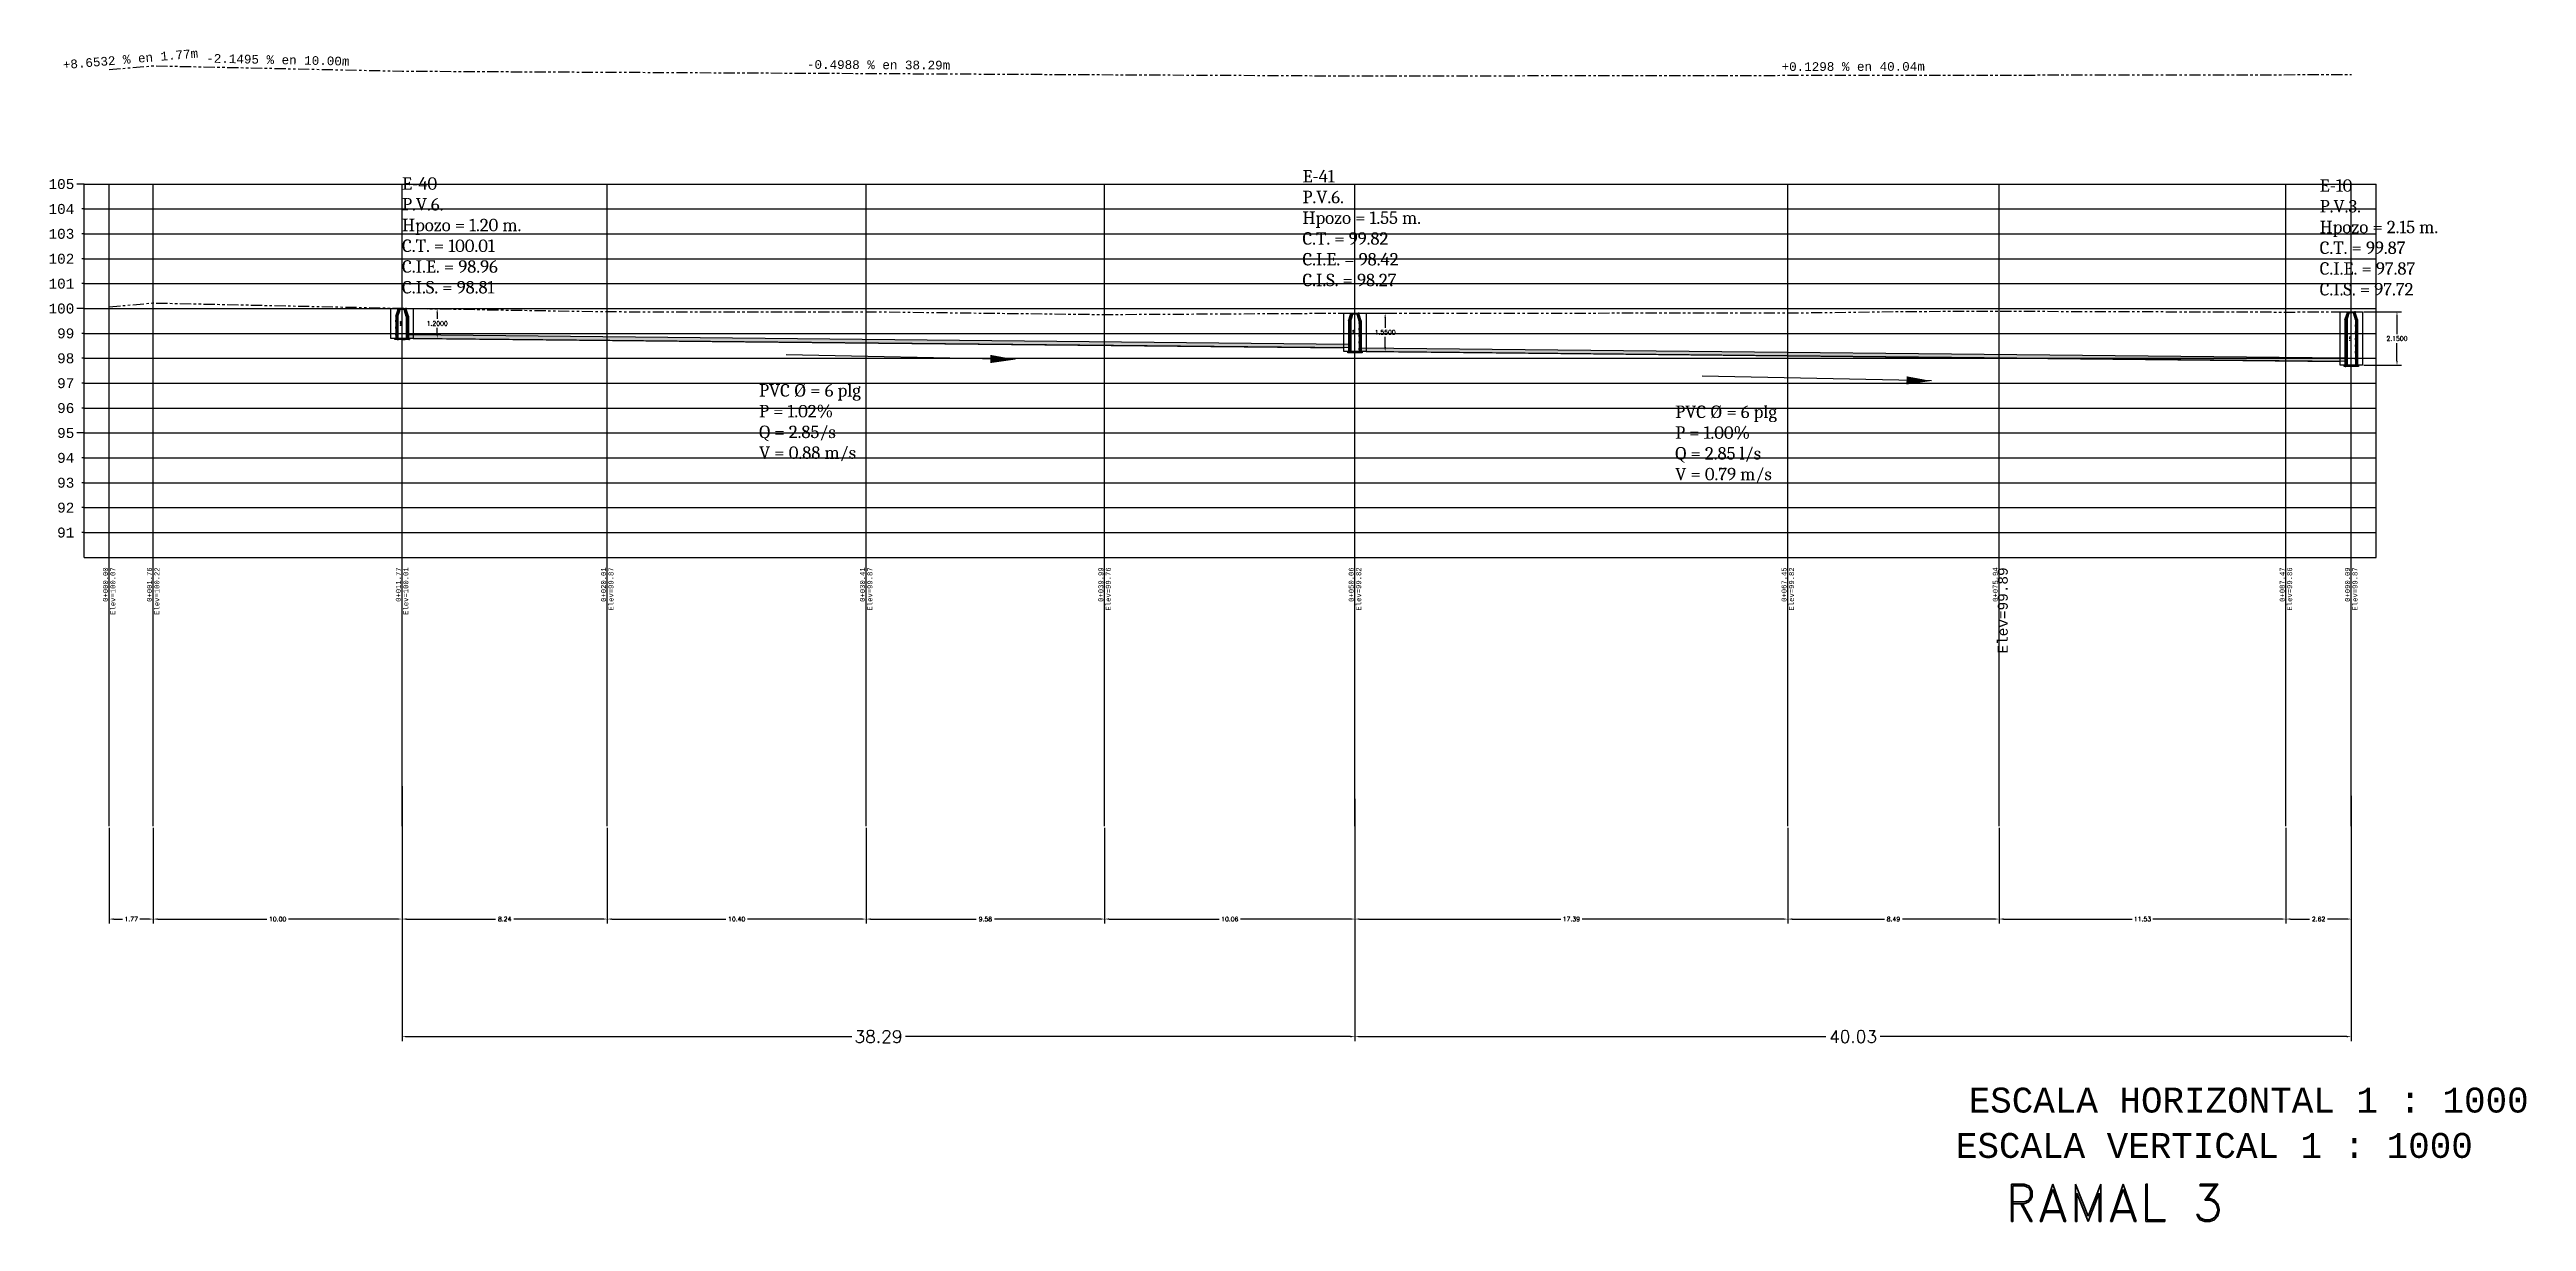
# Model space of a CAD drawing. Header units: metres. Extents: x 0 to 1752, y 632 to 1210.
# Drawn here: x 1036.8 to 1136.4, y 631.8 to 678.9 of the extents above; entities that cross this region are included whole.
import ezdxf
from ezdxf.enums import TextEntityAlignment as Align

# ---------------------------------------------------------------- set-up
doc = ezdxf.new("R2010")
doc.units = ezdxf.units.M
doc.header["$PDMODE"] = 32
doc.header["$PDSIZE"] = 0.2
doc.linetypes.add('SECCION1', pattern=[0.895, 0.45, -0.095, 0.08, -0.095, 0.08, -0.095])
for name, color, linetype in [('3-PLANTA GENERAL', 2, 'Continuous'), ('CVL_PERF', 2, 'SECCION1'), ('CVL_PERF_CUAD', 1, 'Continuous'), ('CVL_PERF_RET', 8, 'Continuous'), ('CVL_PERF_TX', 2, 'Continuous')]:
    doc.layers.add(name, color=color, linetype=linetype)
doc.styles.add('HUECA1', font='hueca1.shx')
doc.styles.add('MONOTXT4', font='monotxt4.shx')
doc.styles.get("Standard").update_dxf_attribs({"font": 'simplex.shx'})
doc.dimstyles.new('cotas', dxfattribs={"dimtxt": 0.2, "dimasz": 0.1, "dimexe": 0.1, "dimexo": 0.05, "dimgap": 0.05, "dimtad": 1, "dimlfac": 0.25, "dimzin": 1, "dimdsep": 46, "dimtxsty": 'Standard', "dimcen": 1, "dimclrd": 1, "dimclre": 1, "dimclrt": 3, "dimaunit": 1, "dimadec": 3, "dimazin": 0, "dimtfac": 1, "dimtmove": 0, "dimatfit": 3, "dimfxl": 1.25, "dimarcsym": 0})
doc.dimstyles.get("Standard").update_dxf_attribs({"dimtxt": 0.18, "dimasz": 0.18, "dimexe": 0.18, "dimexo": 0.0625, "dimgap": 0.09, "dimtad": 0, "dimtih": 1, "dimtoh": 1, "dimdec": 4, "dimzin": 0, "dimdsep": 46, "dimtxsty": 'Standard', "dimcen": 0.09, "dimadec": 0, "dimazin": 0, "dimtfac": 1, "dimtdec": 4, "dimtofl": 0, "dimtmove": 0, "dimatfit": 3, "dimfxl": 1, "dimtolj": 1, "dimtzin": 0, "dimarcsym": 0})

# ---------------------------------------------------------------- blocks, each defined once
blk = doc.blocks.new('*D131')
at = {"layer": 'CVL_PERF', "color": 0, "linetype": 'ByBlock', "lineweight": -2, "transparency": 16777216}
for p, q in [((1039.232, 647.605), (1039.232, 643.758)), ((1041, 647.605), (1041, 643.758)), ((1039.412, 643.938), (1039.769, 643.938)), ((1040.82, 643.938), (1040.463, 643.938))]:
    blk.add_line(p, q, dxfattribs=at)
at = {"layer": 'CVL_PERF', "color": 0, "linetype": 'ByBlock', "lineweight": 25, "transparency": 16777216}
for points in [[(1039.412, 643.968), (1039.412, 643.908), (1039.232, 643.938)], [(1040.82, 643.968), (1040.82, 643.908), (1041, 643.938)]]:
    blk.add_solid(points, dxfattribs=at)
at = {"layer": 'Defpoints', "color": 0, "linetype": 'ByBlock', "lineweight": 25, "transparency": 16777216}
for p in [(1039.232, 647.668), (1041, 647.668), (1041, 643.938)]:
    blk.add_point(p, dxfattribs=at)
at = {"layer": 'CVL_PERF', "color": 0, "linetype": 'ByBlock', "lineweight": 30, "transparency": 16777216, "insert": (1040.116, 643.938), "char_height": 0.18, "attachment_point": 5}
blk.add_mtext('\\A1;1.77', dxfattribs=at)
blk = doc.blocks.new('*D132')
at = {"layer": 'CVL_PERF', "color": 0, "linetype": 'ByBlock', "lineweight": -2, "transparency": 16777216}
for p, q in [((1041, 647.605), (1041, 643.758)), ((1051.002, 647.605), (1051.002, 643.758)), ((1041.18, 643.938), (1045.568, 643.938)), ((1050.822, 643.938), (1046.434, 643.938))]:
    blk.add_line(p, q, dxfattribs=at)
at = {"layer": 'CVL_PERF', "color": 0, "linetype": 'ByBlock', "lineweight": 25, "transparency": 16777216}
for points in [[(1041.18, 643.968), (1041.18, 643.908), (1041, 643.938)], [(1050.822, 643.968), (1050.822, 643.908), (1051.002, 643.938)]]:
    blk.add_solid(points, dxfattribs=at)
at = {"layer": 'Defpoints', "color": 0, "linetype": 'ByBlock', "lineweight": 25, "transparency": 16777216}
for p in [(1041, 647.668), (1051.002, 647.668), (1051.002, 643.938)]:
    blk.add_point(p, dxfattribs=at)
at = {"layer": 'CVL_PERF', "color": 0, "linetype": 'ByBlock', "lineweight": 30, "transparency": 16777216, "insert": (1046.001, 643.938), "char_height": 0.18, "attachment_point": 5}
blk.add_mtext('\\A1;10.00', dxfattribs=at)
blk = doc.blocks.new('*D133')
at = {"layer": 'CVL_PERF', "color": 0, "linetype": 'ByBlock', "lineweight": -2, "transparency": 16777216}
for p, q in [((1051.002, 647.605), (1051.002, 643.758)), ((1059.247, 647.605), (1059.247, 643.758)), ((1051.182, 643.938), (1054.756, 643.938)), ((1059.067, 643.938), (1055.493, 643.938))]:
    blk.add_line(p, q, dxfattribs=at)
at = {"layer": 'CVL_PERF', "color": 0, "linetype": 'ByBlock', "lineweight": 25, "transparency": 16777216}
for points in [[(1051.182, 643.968), (1051.182, 643.908), (1051.002, 643.938)], [(1059.067, 643.968), (1059.067, 643.908), (1059.247, 643.938)]]:
    blk.add_solid(points, dxfattribs=at)
at = {"layer": 'Defpoints', "color": 0, "linetype": 'ByBlock', "lineweight": 25, "transparency": 16777216}
for p in [(1051.002, 647.668), (1059.247, 647.668), (1059.247, 643.938)]:
    blk.add_point(p, dxfattribs=at)
at = {"layer": 'CVL_PERF', "color": 0, "linetype": 'ByBlock', "lineweight": 30, "transparency": 16777216, "insert": (1055.124, 643.938), "char_height": 0.18, "attachment_point": 5}
blk.add_mtext('\\A1;8.24', dxfattribs=at)
blk = doc.blocks.new('*D134')
at = {"layer": 'CVL_PERF', "color": 0, "linetype": 'ByBlock', "lineweight": -2, "transparency": 16777216}
for p, q in [((1059.247, 647.605), (1059.247, 643.758)), ((1069.651, 647.605), (1069.651, 643.758)), ((1059.427, 643.938), (1064.016, 643.938)), ((1069.471, 643.938), (1064.882, 643.938))]:
    blk.add_line(p, q, dxfattribs=at)
at = {"layer": 'CVL_PERF', "color": 0, "linetype": 'ByBlock', "lineweight": 25, "transparency": 16777216}
for points in [[(1059.427, 643.968), (1059.427, 643.908), (1059.247, 643.938)], [(1069.471, 643.968), (1069.471, 643.908), (1069.651, 643.938)]]:
    blk.add_solid(points, dxfattribs=at)
at = {"layer": 'Defpoints', "color": 0, "linetype": 'ByBlock', "lineweight": 25, "transparency": 16777216}
for p in [(1059.247, 647.668), (1069.651, 647.668), (1069.651, 643.938)]:
    blk.add_point(p, dxfattribs=at)
at = {"layer": 'CVL_PERF', "color": 0, "linetype": 'ByBlock', "lineweight": 30, "transparency": 16777216, "insert": (1064.449, 643.938), "char_height": 0.18, "attachment_point": 5}
blk.add_mtext('\\A1;10.40', dxfattribs=at)
blk = doc.blocks.new('*D135')
at = {"layer": 'CVL_PERF', "color": 0, "linetype": 'ByBlock', "lineweight": -2, "transparency": 16777216}
for p, q in [((1069.651, 647.605), (1069.651, 643.758)), ((1079.231, 647.605), (1079.231, 643.758)), ((1069.831, 643.938), (1074.077, 643.938)), ((1079.051, 643.938), (1074.805, 643.938))]:
    blk.add_line(p, q, dxfattribs=at)
at = {"layer": 'CVL_PERF', "color": 0, "linetype": 'ByBlock', "lineweight": 25, "transparency": 16777216}
for points in [[(1069.831, 643.968), (1069.831, 643.908), (1069.651, 643.938)], [(1079.051, 643.968), (1079.051, 643.908), (1079.231, 643.938)]]:
    blk.add_solid(points, dxfattribs=at)
at = {"layer": 'Defpoints', "color": 0, "linetype": 'ByBlock', "lineweight": 25, "transparency": 16777216}
for p in [(1069.651, 647.668), (1079.231, 647.668), (1079.231, 643.938)]:
    blk.add_point(p, dxfattribs=at)
at = {"layer": 'CVL_PERF', "color": 0, "linetype": 'ByBlock', "lineweight": 30, "transparency": 16777216, "insert": (1074.441, 643.938), "char_height": 0.18, "attachment_point": 5}
blk.add_mtext('\\A1;9.58', dxfattribs=at)
blk = doc.blocks.new('*D136')
at = {"layer": 'CVL_PERF', "color": 0, "linetype": 'ByBlock', "lineweight": -2, "transparency": 16777216}
for p, q in [((1079.231, 647.605), (1079.231, 643.758)), ((1089.293, 647.605), (1089.293, 643.758)), ((1079.411, 643.938), (1083.833, 643.938)), ((1089.113, 643.938), (1084.691, 643.938))]:
    blk.add_line(p, q, dxfattribs=at)
at = {"layer": 'CVL_PERF', "color": 0, "linetype": 'ByBlock', "lineweight": 25, "transparency": 16777216}
for points in [[(1079.411, 643.968), (1079.411, 643.908), (1079.231, 643.938)], [(1089.113, 643.968), (1089.113, 643.908), (1089.293, 643.938)]]:
    blk.add_solid(points, dxfattribs=at)
at = {"layer": 'Defpoints', "color": 0, "linetype": 'ByBlock', "lineweight": 25, "transparency": 16777216}
for p in [(1079.231, 647.668), (1089.293, 647.668), (1089.293, 643.938)]:
    blk.add_point(p, dxfattribs=at)
at = {"layer": 'CVL_PERF', "color": 0, "linetype": 'ByBlock', "lineweight": 30, "transparency": 16777216, "insert": (1084.262, 643.938), "char_height": 0.18, "attachment_point": 5}
blk.add_mtext('\\A1;10.06', dxfattribs=at)
blk = doc.blocks.new('*D137')
at = {"layer": 'CVL_PERF', "color": 0, "linetype": 'ByBlock', "lineweight": -2, "transparency": 16777216}
for p, q in [((1089.293, 647.605), (1089.293, 643.758)), ((1106.686, 647.605), (1106.686, 643.758)), ((1089.473, 643.938), (1097.561, 643.938)), ((1106.506, 643.938), (1098.418, 643.938))]:
    blk.add_line(p, q, dxfattribs=at)
at = {"layer": 'CVL_PERF', "color": 0, "linetype": 'ByBlock', "lineweight": 25, "transparency": 16777216}
for points in [[(1089.473, 643.968), (1089.473, 643.908), (1089.293, 643.938)], [(1106.506, 643.968), (1106.506, 643.908), (1106.686, 643.938)]]:
    blk.add_solid(points, dxfattribs=at)
at = {"layer": 'Defpoints', "color": 0, "linetype": 'ByBlock', "lineweight": 25, "transparency": 16777216}
for p in [(1089.293, 647.668), (1106.686, 647.668), (1106.686, 643.938)]:
    blk.add_point(p, dxfattribs=at)
at = {"layer": 'CVL_PERF', "color": 0, "linetype": 'ByBlock', "lineweight": 30, "transparency": 16777216, "insert": (1097.989, 643.938), "char_height": 0.18, "attachment_point": 5}
blk.add_mtext('\\A1;17.39', dxfattribs=at)
blk = doc.blocks.new('*D138')
at = {"layer": 'CVL_PERF', "color": 0, "linetype": 'ByBlock', "lineweight": -2, "transparency": 16777216}
for p, q in [((1106.686, 647.605), (1106.686, 643.758)), ((1115.175, 647.605), (1115.175, 643.758)), ((1106.866, 643.938), (1110.57, 643.938)), ((1114.995, 643.938), (1111.29, 643.938))]:
    blk.add_line(p, q, dxfattribs=at)
at = {"layer": 'CVL_PERF', "color": 0, "linetype": 'ByBlock', "lineweight": 25, "transparency": 16777216}
for points in [[(1106.866, 643.968), (1106.866, 643.908), (1106.686, 643.938)], [(1114.995, 643.968), (1114.995, 643.908), (1115.175, 643.938)]]:
    blk.add_solid(points, dxfattribs=at)
at = {"layer": 'Defpoints', "color": 0, "linetype": 'ByBlock', "lineweight": 25, "transparency": 16777216}
for p in [(1106.686, 647.668), (1115.175, 647.668), (1115.175, 643.938)]:
    blk.add_point(p, dxfattribs=at)
at = {"layer": 'CVL_PERF', "color": 0, "linetype": 'ByBlock', "lineweight": 30, "transparency": 16777216, "insert": (1110.93, 643.938), "char_height": 0.18, "attachment_point": 5}
blk.add_mtext('\\A1;8.49', dxfattribs=at)
blk = doc.blocks.new('*D139')
at = {"layer": 'CVL_PERF', "color": 0, "linetype": 'ByBlock', "lineweight": -2, "transparency": 16777216}
for p, q in [((1115.175, 647.605), (1115.175, 643.758)), ((1126.703, 647.605), (1126.703, 643.758)), ((1115.355, 643.938), (1120.523, 643.938)), ((1126.523, 643.938), (1121.355, 643.938))]:
    blk.add_line(p, q, dxfattribs=at)
at = {"layer": 'CVL_PERF', "color": 0, "linetype": 'ByBlock', "lineweight": 25, "transparency": 16777216}
for points in [[(1115.355, 643.968), (1115.355, 643.908), (1115.175, 643.938)], [(1126.523, 643.968), (1126.523, 643.908), (1126.703, 643.938)]]:
    blk.add_solid(points, dxfattribs=at)
at = {"layer": 'Defpoints', "color": 0, "linetype": 'ByBlock', "lineweight": 25, "transparency": 16777216}
for p in [(1115.175, 647.668), (1126.703, 647.668), (1126.703, 643.938)]:
    blk.add_point(p, dxfattribs=at)
at = {"layer": 'CVL_PERF', "color": 0, "linetype": 'ByBlock', "lineweight": 30, "transparency": 16777216, "insert": (1120.939, 643.938), "char_height": 0.18, "attachment_point": 5}
blk.add_mtext('\\A1;11.53', dxfattribs=at)
blk = doc.blocks.new('*D140')
at = {"layer": 'CVL_PERF', "color": 0, "linetype": 'ByBlock', "lineweight": -2, "transparency": 16777216}
for p, q in [((1126.703, 647.605), (1126.703, 643.758)), ((1129.327, 647.605), (1129.327, 643.758)), ((1126.883, 643.938), (1127.651, 643.938)), ((1129.147, 643.938), (1128.38, 643.938))]:
    blk.add_line(p, q, dxfattribs=at)
at = {"layer": 'CVL_PERF', "color": 0, "linetype": 'ByBlock', "lineweight": 25, "transparency": 16777216}
for points in [[(1126.883, 643.968), (1126.883, 643.908), (1126.703, 643.938)], [(1129.147, 643.968), (1129.147, 643.908), (1129.327, 643.938)]]:
    blk.add_solid(points, dxfattribs=at)
at = {"layer": 'Defpoints', "color": 0, "linetype": 'ByBlock', "lineweight": 25, "transparency": 16777216}
for p in [(1126.703, 647.668), (1129.327, 647.668), (1129.327, 643.938)]:
    blk.add_point(p, dxfattribs=at)
at = {"layer": 'CVL_PERF', "color": 0, "linetype": 'ByBlock', "lineweight": 30, "transparency": 16777216, "insert": (1128.015, 643.938), "char_height": 0.18, "attachment_point": 5}
blk.add_mtext('\\A1;2.62', dxfattribs=at)
blk = doc.blocks.new('*D145')
at = {"layer": 'CVL_PERF', "color": 0, "linetype": 'ByBlock', "lineweight": -2, "transparency": 16777216}
for p, q in [((1051.002, 649.277), (1051.002, 639.035)), ((1089.293, 648.762), (1089.293, 639.035)), ((1051.182, 639.215), (1069.069, 639.215)), ((1089.113, 639.215), (1071.226, 639.215))]:
    blk.add_line(p, q, dxfattribs=at)
at = {"layer": 'CVL_PERF', "color": 0, "linetype": 'ByBlock', "lineweight": 25, "transparency": 16777216}
for points in [[(1051.182, 639.245), (1051.182, 639.185), (1051.002, 639.215)], [(1089.113, 639.245), (1089.113, 639.185), (1089.293, 639.215)]]:
    blk.add_solid(points, dxfattribs=at)
at = {"layer": 'Defpoints', "color": 0, "linetype": 'ByBlock', "lineweight": 25, "transparency": 16777216}
for p in [(1051.002, 649.34), (1089.293, 648.824), (1089.293, 639.215)]:
    blk.add_point(p, dxfattribs=at)
at = {"layer": 'CVL_PERF', "color": 0, "linetype": 'ByBlock', "lineweight": 30, "transparency": 16777216, "insert": (1070.147, 639.215), "char_height": 0.5, "attachment_point": 5}
blk.add_mtext('\\A1;38.29', dxfattribs=at)
blk = doc.blocks.new('*D146')
at = {"layer": 'CVL_PERF', "color": 0, "linetype": 'ByBlock', "lineweight": -2, "transparency": 16777216}
for p, q in [((1089.293, 648.762), (1089.293, 639.035)), ((1129.327, 648.891), (1129.327, 639.035)), ((1089.473, 639.215), (1108.22, 639.215)), ((1129.147, 639.215), (1110.4, 639.215))]:
    blk.add_line(p, q, dxfattribs=at)
at = {"layer": 'CVL_PERF', "color": 0, "linetype": 'ByBlock', "lineweight": 25, "transparency": 16777216}
for points in [[(1089.473, 639.245), (1089.473, 639.185), (1089.293, 639.215)], [(1129.147, 639.245), (1129.147, 639.185), (1129.327, 639.215)]]:
    blk.add_solid(points, dxfattribs=at)
at = {"layer": 'Defpoints', "color": 0, "linetype": 'ByBlock', "lineweight": 25, "transparency": 16777216}
for p in [(1089.293, 648.824), (1129.327, 648.954), (1129.327, 639.215)]:
    blk.add_point(p, dxfattribs=at)
at = {"layer": 'CVL_PERF', "color": 0, "linetype": 'ByBlock', "lineweight": 30, "transparency": 16777216, "insert": (1109.31, 639.215), "char_height": 0.5, "attachment_point": 5}
blk.add_mtext('\\A1;40.03', dxfattribs=at)
blk = doc.blocks.new('*D151')
at = {"layer": 'CVL_PERF_CUAD', "color": 0, "lineweight": -2, "transparency": 16777216}
for p, q in [((1051.514, 668.467), (1052.593, 668.467)), ((1052.413, 668.287), (1052.413, 668.047)), ((1051.514, 667.267), (1052.593, 667.267)), ((1052.413, 667.447), (1052.413, 667.687))]:
    blk.add_line(p, q, dxfattribs=at)
at = {"layer": 'CVL_PERF_CUAD', "color": 0, "lineweight": 25, "transparency": 16777216}
for points in [[(1052.383, 668.287), (1052.443, 668.287), (1052.413, 668.467)], [(1052.383, 667.447), (1052.443, 667.447), (1052.413, 667.267)]]:
    blk.add_solid(points, dxfattribs=at)
at = {"layer": 'Defpoints', "color": 0, "lineweight": 25, "transparency": 16777216}
for p in [(1051.452, 668.467), (1051.452, 667.267), (1052.413, 667.267)]:
    blk.add_point(p, dxfattribs=at)
at = {"layer": 'CVL_PERF_CUAD', "color": 0, "lineweight": 25, "transparency": 16777216, "insert": (1052.413, 667.867), "char_height": 0.18, "attachment_point": 5}
blk.add_mtext('\\A1;1.2000', dxfattribs=at)
blk = doc.blocks.new('*D152')
at = {"layer": 'CVL_PERF_CUAD', "color": 0, "lineweight": -2, "transparency": 16777216}
for p, q in [((1089.806, 668.284), (1090.686, 668.284)), ((1090.506, 668.104), (1090.506, 667.689)), ((1090.506, 666.914), (1090.506, 667.329)), ((1089.806, 666.734), (1090.686, 666.734))]:
    blk.add_line(p, q, dxfattribs=at)
at = {"layer": 'CVL_PERF_CUAD', "color": 0, "lineweight": 25, "transparency": 16777216}
for points in [[(1090.476, 668.104), (1090.536, 668.104), (1090.506, 668.284)], [(1090.476, 666.914), (1090.536, 666.914), (1090.506, 666.734)]]:
    blk.add_solid(points, dxfattribs=at)
at = {"layer": 'Defpoints', "color": 0, "lineweight": 25, "transparency": 16777216}
for p in [(1089.743, 668.284), (1089.743, 666.734), (1090.506, 666.734)]:
    blk.add_point(p, dxfattribs=at)
at = {"layer": 'CVL_PERF_CUAD', "color": 0, "lineweight": 25, "transparency": 16777216, "insert": (1090.506, 667.509), "char_height": 0.18, "attachment_point": 5}
blk.add_mtext('\\A1;1.5500', dxfattribs=at)
blk = doc.blocks.new('*D153')
at = {"layer": 'CVL_PERF_CUAD', "color": 0, "lineweight": -2, "transparency": 16777216}
for p, q in [((1129.84, 668.334), (1131.346, 668.334)), ((1131.166, 668.154), (1131.166, 667.439)), ((1131.166, 666.364), (1131.166, 667.079)), ((1129.84, 666.184), (1131.346, 666.184))]:
    blk.add_line(p, q, dxfattribs=at)
at = {"layer": 'CVL_PERF_CUAD', "color": 0, "lineweight": 25, "transparency": 16777216}
for points in [[(1131.136, 668.154), (1131.196, 668.154), (1131.166, 668.334)], [(1131.136, 666.364), (1131.196, 666.364), (1131.166, 666.184)]]:
    blk.add_solid(points, dxfattribs=at)
at = {"layer": 'Defpoints', "color": 0, "lineweight": 25, "transparency": 16777216}
for p in [(1129.777, 668.334), (1131.166, 668.334), (1129.777, 666.184)]:
    blk.add_point(p, dxfattribs=at)
at = {"layer": 'CVL_PERF_CUAD', "color": 0, "lineweight": 25, "transparency": 16777216, "insert": (1131.166, 667.259), "char_height": 0.18, "attachment_point": 5}
blk.add_mtext('\\A1;2.1500', dxfattribs=at)
blk = doc.blocks.new('*D222')
at = {"color": 1, "lineweight": -2, "transparency": 16777216}
for p, q in [((0.88, 2.76), (0.83, 2.76)), ((0.93, -3.98), (0.93, 2.66)), ((0.88, -4.08), (0.83, -4.08))]:
    blk.add_line(p, q, dxfattribs=at)
at = {"color": 1, "lineweight": 25, "transparency": 16777216}
for points in [[(0.91, 2.66), (0.94, 2.66), (0.93, 2.76)], [(0.91, -3.98), (0.94, -3.98), (0.93, -4.08)]]:
    blk.add_solid(points, dxfattribs=at)
at = {"layer": 'Defpoints', "color": 0, "lineweight": 25, "transparency": 16777216}
for p in [(0.93, 2.76), (0.93, 2.76), (0.93, -4.08)]:
    blk.add_point(p, dxfattribs=at)
at = {"color": 3, "transparency": 16777216, "insert": (0.78, -0.66), "char_height": 0.2, "attachment_point": 5, "rotation": 90}
blk.add_mtext('1.71', dxfattribs=at)
blk = doc.blocks.new('*D229')
at = {"color": 1, "lineweight": -2, "transparency": 16777216}
for p, q in [((0.88, 2.72), (0.83, 2.72)), ((0.93, -2.12), (0.93, 2.62)), ((0.88, -2.22), (0.83, -2.22))]:
    blk.add_line(p, q, dxfattribs=at)
at = {"color": 1, "lineweight": 25, "transparency": 16777216}
for points in [[(0.91, 2.62), (0.94, 2.62), (0.93, 2.72)], [(0.91, -2.12), (0.94, -2.12), (0.93, -2.22)]]:
    blk.add_solid(points, dxfattribs=at)
at = {"layer": 'Defpoints', "color": 0, "lineweight": 25, "transparency": 16777216}
for p in [(0.93, 2.72), (0.93, 2.72), (0.93, -2.22)]:
    blk.add_point(p, dxfattribs=at)
at = {"color": 3, "transparency": 16777216, "insert": (0.78, 0.25), "char_height": 0.2, "attachment_point": 5, "rotation": 90}
blk.add_mtext('1.23', dxfattribs=at)
blk = doc.blocks.new('*D236')
at = {"color": 1, "lineweight": -2, "transparency": 16777216}
for p, q in [((0.88, 2.54), (0.83, 2.54)), ((0.93, -1.18), (0.93, 2.44)), ((0.88, -1.28), (0.83, -1.28))]:
    blk.add_line(p, q, dxfattribs=at)
at = {"color": 1, "lineweight": 25, "transparency": 16777216}
for points in [[(0.91, 2.44), (0.94, 2.44), (0.93, 2.54)], [(0.91, -1.18), (0.94, -1.18), (0.93, -1.28)]]:
    blk.add_solid(points, dxfattribs=at)
at = {"layer": 'Defpoints', "color": 0, "lineweight": 25, "transparency": 16777216}
for p in [(0.93, 2.54), (0.93, 2.54), (0.93, -1.28)]:
    blk.add_point(p, dxfattribs=at)
at = {"color": 3, "transparency": 16777216, "insert": (0.78, 0.63), "char_height": 0.2, "attachment_point": 5, "rotation": 90}
blk.add_mtext('0.95', dxfattribs=at)
blk = doc.blocks.new('*U260')
h = blk.add_hatch()
h.set_pattern_fill('ANSI35', color=252, scale=0.001, angle=135)
h.set_pattern_definition([(180, (-18.3607874, -0.05), (-4e-19, -0.00635), []), (180, (-18.3639624, -0.046825), (-4e-19, -0.00635), [0.0079375, -0.0015875, 0, -0.0015875])])
h.paths.add_polyline_path([(11.085, 0), (11.085, 0.15), (-28.445, 0.15), (-28.445, 0)])
at = {"color": 3}
blk.add_lwpolyline([(-28.445, 0.15), (11.085, 0.15), (11.085, 0), (-28.445, 0)], close=True, dxfattribs=at)
blk = doc.blocks.new('*U263')
h = blk.add_hatch()
h.set_pattern_fill('ANSI35', color=252, scale=0.001, angle=135)
h.set_pattern_definition([(180, (-20.708561, -0.05), (-4e-19, -0.00635), []), (180, (-20.711736, -0.046825), (-4e-19, -0.00635), [0.0079375, -0.0015875, 0, -0.0015875])])
h.paths.add_polyline_path([(9.037, 0), (9.037, 0.15), (-28.746, 0.15), (-28.746, 0)])
at = {"color": 3}
blk.add_lwpolyline([(-28.746, 0.15), (9.037, 0.15), (9.037, 0), (-28.746, 0)], close=True, dxfattribs=at)
blk = doc.blocks.new('*U221')
h = blk.add_hatch()
h.set_pattern_fill('ANSI31', color=6, scale=0.01)
h.set_pattern_definition([(45, (-3e-15, -4.72464), (-0.02245064, 0.02245064), [])])
h.paths.add_polyline_path([(1.468, -4.082), (1.738, -4.082), (1.738, 1.781), (1.479, 2.562), (1.236, 2.562), (1.236, 2.46), (1.468, 1.741)])
h.paths.add_polyline_path([(0.388, 1.741), (0.62, 2.46), (0.62, 2.562), (0.377, 2.562), (0.118, 1.781), (0.118, -4.082), (0.388, -4.082)])
h.paths.add_polyline_path([(0.377, 2.562), (0.647, 2.562), (0.647, 2.643), (0.533, 2.643), (0.503, 2.763), (0.377, 2.763)])
h.paths.add_polyline_path([(0.543, 2.643), (1.313, 2.643), (1.343, 2.763), (0.513, 2.763)])
h.paths.add_polyline_path([(1.213, 2.562), (1.479, 2.562), (1.479, 2.763), (1.353, 2.763), (1.323, 2.643), (1.213, 2.643)])
h.paths.add_polyline_path([(0, -4.232), (1.856, -4.232), (1.856, -4.082), (0, -4.082)])
at = {"color": 3}
for p, q in [((0.118, 1.781), (0.118, -4.082)), ((0.388, 1.741), (0.388, -4.082)), ((1.468, 1.741), (1.468, -4.082)), ((1.738, 1.781), (1.738, -4.082))]:
    blk.add_line(p, q, dxfattribs=at)
for points in [[(0.118, 1.781), (0.377, 2.562)], [(0.388, 1.741), (0.62, 2.46), (0.62, 2.562)], [(1.468, 1.741), (1.236, 2.46), (1.236, 2.562)], [(1.738, 1.781), (1.479, 2.562)]]:
    blk.add_lwpolyline(points, dxfattribs=at)
for points in [[(0.503, 2.763), (0.533, 2.643), (0.647, 2.643), (0.647, 2.562), (0.377, 2.562), (0.377, 2.763)], [(0.543, 2.643), (0.513, 2.763), (1.343, 2.763), (1.313, 2.643)], [(1.213, 2.562), (1.479, 2.562), (1.479, 2.763), (1.353, 2.763), (1.323, 2.643), (1.213, 2.643)], [(0, -4.232), (0, -4.082), (1.856, -4.082), (1.856, -4.232)]]:
    blk.add_lwpolyline(points, close=True, dxfattribs=at)
dim = blk.add_linear_dim(base=(0.928, 2.763), p1=(0.928, -4.082), p2=(0.928, 2.763), angle=90, dimstyle='cotas')
dim.commit()
dim.dimension.update_dxf_attribs({"geometry": '*D222', "text_midpoint": (0.778, -0.66)})
blk = doc.blocks.new('*U228')
h = blk.add_hatch()
h.set_pattern_fill('ANSI31', color=6, scale=0.01)
h.set_pattern_definition([(45, (-3e-15, -2.904298), (-0.02245064, 0.02245064), [])])
h.paths.add_polyline_path([(1.468, -2.217), (1.738, -2.217), (1.738, 1.736), (1.479, 2.517), (1.236, 2.517), (1.236, 2.415), (1.468, 1.696)])
h.paths.add_polyline_path([(0.388, 1.696), (0.62, 2.415), (0.62, 2.517), (0.377, 2.517), (0.118, 1.736), (0.118, -2.217), (0.388, -2.217)])
h.paths.add_polyline_path([(0.377, 2.517), (0.647, 2.517), (0.647, 2.598), (0.533, 2.598), (0.503, 2.718), (0.377, 2.718)])
h.paths.add_polyline_path([(0.543, 2.598), (1.313, 2.598), (1.343, 2.718), (0.513, 2.718)])
h.paths.add_polyline_path([(1.213, 2.517), (1.479, 2.517), (1.479, 2.718), (1.353, 2.718), (1.323, 2.598), (1.213, 2.598)])
h.paths.add_polyline_path([(0, -2.367), (1.856, -2.367), (1.856, -2.217), (0, -2.217)])
at = {"color": 3}
for p, q in [((0.118, 1.736), (0.118, -2.217)), ((0.388, 1.696), (0.388, -2.217)), ((1.468, 1.696), (1.468, -2.217)), ((1.738, 1.736), (1.738, -2.217))]:
    blk.add_line(p, q, dxfattribs=at)
for points in [[(0.118, 1.736), (0.377, 2.517)], [(0.388, 1.696), (0.62, 2.415), (0.62, 2.517)], [(1.468, 1.696), (1.236, 2.415), (1.236, 2.517)], [(1.738, 1.736), (1.479, 2.517)]]:
    blk.add_lwpolyline(points, dxfattribs=at)
for points in [[(0.503, 2.718), (0.533, 2.598), (0.647, 2.598), (0.647, 2.517), (0.377, 2.517), (0.377, 2.718)], [(0.543, 2.598), (0.513, 2.718), (1.343, 2.718), (1.313, 2.598)], [(1.213, 2.517), (1.479, 2.517), (1.479, 2.718), (1.353, 2.718), (1.323, 2.598), (1.213, 2.598)], [(0, -2.367), (0, -2.217), (1.856, -2.217), (1.856, -2.367)]]:
    blk.add_lwpolyline(points, close=True, dxfattribs=at)
dim = blk.add_linear_dim(base=(0.928, 2.718), p1=(0.928, -2.217), p2=(0.928, 2.718), angle=90, dimstyle='cotas')
dim.commit()
dim.dimension.update_dxf_attribs({"geometry": '*D229', "text_midpoint": (0.778, 0.25)})
blk = doc.blocks.new('*U235')
h = blk.add_hatch()
h.set_pattern_fill('ANSI31', color=6, scale=0.01)
h.set_pattern_definition([(45, (-4e-15, -2.14952), (-0.02245064, 0.02245064), [])])
h.paths.add_polyline_path([(1.468, -1.282), (1.738, -1.282), (1.738, 1.556), (1.479, 2.337), (1.236, 2.337), (1.236, 2.235), (1.468, 1.516)])
h.paths.add_polyline_path([(0.388, 1.516), (0.62, 2.235), (0.62, 2.337), (0.377, 2.337), (0.118, 1.556), (0.118, -1.282), (0.388, -1.282)])
h.paths.add_polyline_path([(0.377, 2.337), (0.647, 2.337), (0.647, 2.418), (0.533, 2.418), (0.503, 2.538), (0.377, 2.538)])
h.paths.add_polyline_path([(0.543, 2.418), (1.313, 2.418), (1.343, 2.538), (0.513, 2.538)])
h.paths.add_polyline_path([(1.213, 2.337), (1.479, 2.337), (1.479, 2.538), (1.353, 2.538), (1.323, 2.418), (1.213, 2.418)])
h.paths.add_polyline_path([(0, -1.432), (1.856, -1.432), (1.856, -1.282), (0, -1.282)])
at = {"color": 3}
for p, q in [((0.118, 1.556), (0.118, -1.282)), ((0.388, 1.516), (0.388, -1.282)), ((1.468, 1.516), (1.468, -1.282)), ((1.738, 1.556), (1.738, -1.282))]:
    blk.add_line(p, q, dxfattribs=at)
for points in [[(0.118, 1.556), (0.377, 2.337)], [(0.388, 1.516), (0.62, 2.235), (0.62, 2.337)], [(1.468, 1.516), (1.236, 2.235), (1.236, 2.337)], [(1.738, 1.556), (1.479, 2.337)]]:
    blk.add_lwpolyline(points, dxfattribs=at)
for points in [[(0.503, 2.538), (0.533, 2.418), (0.647, 2.418), (0.647, 2.337), (0.377, 2.337), (0.377, 2.538)], [(0.543, 2.418), (0.513, 2.538), (1.343, 2.538), (1.313, 2.418)], [(1.213, 2.337), (1.479, 2.337), (1.479, 2.538), (1.353, 2.538), (1.323, 2.418), (1.213, 2.418)], [(0, -1.432), (0, -1.282), (1.856, -1.282), (1.856, -1.432)]]:
    blk.add_lwpolyline(points, close=True, dxfattribs=at)
dim = blk.add_linear_dim(base=(0.928, 2.5378), p1=(0.928, -1.2821), p2=(0.928, 2.5378), angle=90, dimstyle='cotas')
dim.commit()
dim.dimension.update_dxf_attribs({"geometry": '*D236', "text_midpoint": (0.778, 0.6278)})

msp = doc.modelspace()

# ---------------------------------------------------------------- linework, layer by layer
at = {"lineweight": 25, "flags": 128}
for points in [[(1051.45192, 667.26677), (1088.84304, 666.89286)], [(1089.74304, 666.73377), (1128.8773, 666.34243)]]:
    msp.add_lwpolyline(points, dxfattribs=at)
at = {"layer": 'CVL_PERF', "color": 2, "linetype": 'SECCION1', "lineweight": 30, "flags": 128}
msp.add_lwpolyline([(1039.23159, 678.065), (1040.99971, 678.218), (1051.00192, 678.003), (1089.29304, 677.812), (1129.3356, 677.86399)], dxfattribs=at)
at = {"layer": 'CVL_PERF', "color": 2, "linetype": 'SECCION1', "lineweight": 25, "flags": 128}
msp.add_lwpolyline([(1039.23159, 668.53677), (1040.99971, 668.68977), (1051.00192, 668.47477), (1059.24655, 668.33977), (1069.65107, 668.33777), (1079.23102, 668.22577), (1089.29304, 668.28377), (1106.68573, 668.28777), (1111.46202, 668.35081), (1115.17456, 668.35977), (1126.70321, 668.32477), (1129.3273, 668.3345), (1129.3356, 668.33577)], dxfattribs=at)
at = {"layer": 'CVL_PERF', "linetype": 'ByBlock', "lineweight": 25}
for points in [[(1050.55192, 668.46677), (1051.45192, 668.46677), (1051.45192, 667.26677), (1050.55192, 667.26677)], [(1088.84304, 668.28377), (1089.74304, 668.28377), (1089.74304, 666.73377), (1088.84304, 666.73377)], [(1128.8773, 668.3345), (1129.7773, 668.3345), (1129.7773, 666.1845), (1128.8773, 666.1845)]]:
    msp.add_lwpolyline(points, close=True, dxfattribs=at)
at = {"layer": 'CVL_PERF_CUAD', "color": 8, "linetype": 'Continuous', "lineweight": 25}
for p, q in [((1038.23159, 673.46677), (1037.93159, 673.46677)), ((1038.23159, 672.46677), (1038.13159, 672.46677)), ((1038.23159, 671.46677), (1038.13159, 671.46677)), ((1038.23159, 670.46677), (1038.13159, 670.46677)), ((1038.23159, 669.46677), (1038.13159, 669.46677)), ((1038.23159, 668.46677), (1037.93159, 668.46677)), ((1038.23159, 667.46677), (1038.13159, 667.46677)), ((1038.23159, 666.46677), (1038.13159, 666.46677)), ((1038.23159, 665.46677), (1038.13159, 665.46677)), ((1038.23159, 664.46677), (1038.13159, 664.46677)), ((1038.23159, 663.46677), (1037.93159, 663.46677)), ((1038.23159, 662.46677), (1038.13159, 662.46677)), ((1038.23159, 661.46677), (1038.13159, 661.46677)), ((1038.23159, 660.46677), (1038.13159, 660.46677)), ((1038.23159, 659.46677), (1038.13159, 659.46677))]:
    msp.add_line(p, q, dxfattribs=at)
at = {"layer": 'CVL_PERF_CUAD', "color": 1, "linetype": 'Continuous', "lineweight": 25}
for p, q in [((1038.23159, 658.46677), (1038.23159, 673.46677)), ((1038.23159, 673.46677), (1130.3356, 673.46677)), ((1130.3356, 658.46677), (1130.3356, 673.46677)), ((1038.23159, 658.46677), (1130.3356, 658.46677))]:
    msp.add_line(p, q, dxfattribs=at)
at = {"layer": 'CVL_PERF_RET', "color": 8, "linetype": 'Continuous', "lineweight": 25}
for p, q in [((1039.23159, 647.66763), (1039.23159, 673.46677)), ((1040.99971, 647.66763), (1040.99971, 673.46677)), ((1051.00192, 647.66763), (1051.00192, 673.46677)), ((1059.24655, 647.66763), (1059.24655, 673.46677)), ((1069.65107, 647.66763), (1069.65107, 673.46677)), ((1079.23102, 647.66763), (1079.23102, 673.46677)), ((1089.29304, 647.66763), (1089.29304, 673.46677)), ((1106.68573, 647.66763), (1106.68573, 673.46677)), ((1115.17456, 647.66763), (1115.17456, 673.46677)), ((1126.70321, 647.66763), (1126.70321, 673.46677)), ((1129.3273, 647.66763), (1129.3273, 673.46677)), ((1038.23159, 672.46677), (1130.3356, 672.46677)), ((1038.23159, 671.46677), (1130.3356, 671.46677)), ((1038.23159, 670.46677), (1130.3356, 670.46677)), ((1038.23159, 669.46677), (1130.3356, 669.46677)), ((1038.23159, 668.46677), (1130.3356, 668.46677)), ((1038.23159, 667.46677), (1130.3356, 667.46677)), ((1038.23159, 666.46677), (1130.3356, 666.46677)), ((1038.23159, 665.46677), (1130.3356, 665.46677)), ((1038.23159, 664.46677), (1130.3356, 664.46677)), ((1038.23159, 663.46677), (1130.3356, 663.46677)), ((1038.23159, 662.46677), (1130.3356, 662.46677)), ((1038.23159, 661.46677), (1130.3356, 661.46677)), ((1038.23159, 660.46677), (1130.3356, 660.46677)), ((1038.23159, 659.46677), (1130.3356, 659.46677))]:
    msp.add_line(p, q, dxfattribs=at)

# ---------------------------------------------------------------- block references
at = {"layer": '3-PLANTA GENERAL', "lineweight": 30, "xscale": 0.3140913193737951, "yscale": 0.3140913193737951, "zscale": 0.3140913193737951}
msp.add_blockref('*U235', (1050.71053, 667.66949), dxfattribs=at)
at = {"layer": '3-PLANTA GENERAL', "xscale": 0.3140913193737951, "yscale": 0.3140913193737951, "zscale": 0.3140913193737951}
for name, p in [('*U228', (1088.99994, 667.43011)), ('*U221', (1129.039, 667.46671))]:
    msp.add_blockref(name, p, dxfattribs=at)
at = {"layer": '3-PLANTA GENERAL'}
for name, p, rotation in [('*U263', (1060.29392, 667.32694), 179.4258413402568), ('*U260', (1100.62935, 666.77253), 179.4257936441529)]:
    msp.add_blockref(name, p, dxfattribs=dict(at, rotation=rotation))

# ---------------------------------------------------------------- texts
at = {"layer": '3-PLANTA GENERAL', "char_height": 0.5, "width": 28.3021277, "attachment_point": 7}
for s, insert in [('{\\fCambria|b0|i0|c0|p18;\\C7;E-41\\PP.V.6. \\PHpozo = 1.55 m.\\PC.T. = 99.82 \\PC.I.E. = 98.42 \\PC.I.S. = 98.27}', (1087.1833, 669.3559)), ('{\\fCambria|b0|i0|c0|p18;\\C7;E-40  \\PP.V.6. \\PHpozo = 1.20 m.\\PC.T. = 100.01  \\PC.I.E. = 98.96  \\PC.I.S. = 98.81}', (1051.00192, 669.06349)), ('{\\fCambria|b0|i0|c0|p18;\\C7;E-10 \\PP.V.3. \\PHpozo = 2.15 m.\\PC.T. = 99.87  \\PC.I.E. = 97.87  \\PC.I.S. = 97.72}', (1128.05974, 668.98403))]:
    msp.add_mtext(s, dxfattribs=dict(at, insert=insert))
at = {"layer": '3-PLANTA GENERAL', "ltscale": 0.5, "char_height": 0.5, "width": 28.3021277, "attachment_point": 7}
for s, insert in [('{\\fCambria|b0|i0|c0|p18;\\C7;PVC Ø = 6 plg \\PP = 1.02% \\PQ = 2.85/s  \\PV = 0.88 m/s}', (1065.34655, 662.32839)), ('{\\fCambria|b0|i0|c0|p18;\\C7;PVC Ø = 6 plg \\PP = 1.00% \\PQ = 2.85 l/s  \\PV = 0.79 m/s}', (1102.16068, 661.46677))]:
    msp.add_mtext(s, dxfattribs=dict(at, insert=insert))
at = {"layer": 'CVL_PERF_TX', "color": 2, "lineweight": 30, "style": 'MONOTXT4'}
for s, rotation, p in [('+8.6532 % en 1.77m', 4.9456249, (1040.08548, 678.49019)), ('-2.1495 % en 10.00m', 358.7686021, (1046.00834, 678.46041)), ('-0.4988 % en 38.29m', 359.7142052, (1070.14923, 678.25749)), ('+0.1298 % en 40.04m', 0.0743921, (1109.31387, 678.18799))]:
    msp.add_text(s, height=0.35, rotation=rotation, dxfattribs=at).set_placement(p, align=Align.MIDDLE)
at = {"layer": 'CVL_PERF_TX', "color": 2, "linetype": 'ByBlock', "lineweight": 30, "style": 'MONOTXT4'}
for s, p in [('105', (1037.83159, 673.46677)), ('104', (1037.83159, 672.46677)), ('103', (1037.83159, 671.46677)), ('102', (1037.83159, 670.46677)), ('101', (1037.83159, 669.46677)), ('100', (1037.83159, 668.46677)), ('99', (1037.83159, 667.46677)), ('98', (1037.83159, 666.46677)), ('97', (1037.83159, 665.46677)), ('96', (1037.83159, 664.46677)), ('95', (1037.83159, 663.46677)), ('94', (1037.83159, 662.46677)), ('93', (1037.83159, 661.46677)), ('92', (1037.83159, 660.46677)), ('91', (1037.83159, 659.46677))]:
    msp.add_text(s, height=0.4, dxfattribs=at).set_placement(p, align=Align.MIDDLE_RIGHT)
at = {"layer": 'CVL_PERF_TX', "color": 2, "lineweight": 30, "style": 'MONOTXT4'}
for s, height, p in [('0+000.00', 0.2, (1039.08159, 658.06677)), ('Elev=100.07', 0.2, (1039.38159, 658.06677)), ('0+001.76', 0.2, (1040.84971, 658.06677)), ('Elev=100.22', 0.2, (1041.14971, 658.06677)), ('0+011.77', 0.2, (1050.85192, 658.06677)), ('Elev=100.01', 0.2, (1051.15192, 658.06677)), ('0+020.01', 0.2, (1059.09655, 658.06677)), ('Elev=99.87', 0.2, (1059.39655, 658.06677)), ('0+030.41', 0.2, (1069.50107, 658.06677)), ('Elev=99.87', 0.2, (1069.80107, 658.06677)), ('0+039.99', 0.2, (1079.08102, 658.06677)), ('Elev=99.76', 0.2, (1079.38102, 658.06677)), ('0+050.06', 0.2, (1089.14304, 658.06677)), ('Elev=99.82', 0.2, (1089.44304, 658.06677)), ('0+067.45', 0.2, (1106.53573, 658.06677)), ('Elev=99.82', 0.2, (1106.83573, 658.06677)), ('0+075.94', 0.2, (1115.02456, 658.06677)), ('Elev=99.89', 0.4, (1115.32456, 658.06677)), ('0+087.47', 0.2, (1126.55321, 658.06677)), ('Elev=99.86', 0.2, (1126.85321, 658.06677)), ('0+090.09', 0.2, (1129.1773, 658.06677)), ('Elev=99.87', 0.2, (1129.4773, 658.06677))]:
    msp.add_text(s, height=height, rotation=90, dxfattribs=at).set_placement(p, align=Align.MIDDLE_RIGHT)
for s, p in [('ESCALA HORIZONTAL 1 : 1000', (1136.45735, 637.16454)), ('ESCALA VERTICAL 1 : 1000', (1134.21353, 635.34312))]:
    msp.add_text(s, height=1, dxfattribs=at).set_placement(p, align=Align.TOP_RIGHT)
at = {"layer": 'CVL_PERF_TX', "color": 1, "lineweight": 30, "style": 'HUECA1'}
msp.add_text('RAMAL 3', height=1.5, dxfattribs=at).set_placement((1124.21887, 633.28991), align=Align.TOP_RIGHT)

# ---------------------------------------------------------------- dimensions: what is measured, and where the dimension line sits
at = {"layer": 'CVL_PERF', "linetype": 'ByBlock', "lineweight": 30}
for base, p1, p2, override, picture, middle in [((1089.29304, 639.21459), (1051.00192, 649.33979), (1089.29304, 648.82445), {"dimtxt": 0.5, "dimdec": 2}, '*D145', (1070.14748, 639.21459)), ((1129.3273, 639.21459), (1089.29304, 648.82445), (1129.3273, 648.9535), {"dimtxt": 0.5, "dimdec": 2}, '*D146', (1109.31017, 639.21459)), ((1040.99971, 643.93802), (1039.23159, 647.66763), (1040.99971, 647.66763), {"dimdec": 2}, '*D131', (1040.11565, 643.93802)), ((1051.00192, 643.93802), (1040.99971, 647.66763), (1051.00192, 647.66763), {"dimdec": 2}, '*D132', (1046.00081, 643.93802)), ((1059.24655, 643.93802), (1051.00192, 647.66763), (1059.24655, 647.66763), {"dimdec": 2}, '*D133', (1055.12423, 643.93802)), ((1069.65107, 643.93802), (1059.24655, 647.66763), (1069.65107, 647.66763), {"dimdec": 2}, '*D134', (1064.44881, 643.93802)), ((1079.23102, 643.93802), (1069.65107, 647.66763), (1079.23102, 647.66763), {"dimdec": 2}, '*D135', (1074.44104, 643.93802)), ((1089.29304, 643.93802), (1079.23102, 647.66763), (1089.29304, 647.66763), {"dimdec": 2}, '*D136', (1084.26203, 643.93802)), ((1106.68573, 643.93802), (1089.29304, 647.66763), (1106.68573, 647.66763), {"dimdec": 2}, '*D137', (1097.98939, 643.93802)), ((1115.17456, 643.93802), (1106.68573, 647.66763), (1115.17456, 647.66763), {"dimdec": 2}, '*D138', (1110.93015, 643.93802)), ((1126.70321, 643.93802), (1115.17456, 647.66763), (1126.70321, 647.66763), {"dimdec": 2}, '*D139', (1120.93888, 643.93802)), ((1129.3273, 643.93802), (1126.70321, 647.66763), (1129.3273, 647.66763), {"dimdec": 2}, '*D140', (1128.01525, 643.93802))]:
    dim = msp.add_linear_dim(base=base, p1=p1, p2=p2, dimstyle='Standard', override=override, dxfattribs=at)
    dim.commit()
    dim.dimension.update_dxf_attribs({"geometry": picture, "text_midpoint": middle})
at = {"layer": 'CVL_PERF_CUAD', "lineweight": 25}
for p1, p2, distance, picture, middle in [((1051.45192, 668.46677), (1051.45192, 667.26677), 0.96084, '*D151', (1052.41276, 667.86677)), ((1089.74304, 668.28377), (1089.74304, 666.73377), 0.76338, '*D152', (1090.50642, 667.50877)), ((1129.7773, 666.1845), (1129.7773, 668.3345), -1.38907, '*D153', (1131.16637, 667.2595))]:
    dim = msp.add_aligned_dim(p1=p1, p2=p2, distance=distance, dimstyle='Standard', dxfattribs=at)
    dim.commit()
    dim.dimension.update_dxf_attribs({"geometry": picture, "text_midpoint": middle})

# ---------------------------------------------------------------- leaders
at = {"layer": '3-PLANTA GENERAL', "ltscale": 0.5}
for points in [[(1075.64231, 666.41856), (1066.42944, 666.60984)], [(1112.45645, 665.55695), (1103.24358, 665.74822)]]:
    msp.add_leader(points, dimstyle='cotas', override={"dimasz": 1, "dimgap": 0.05, "dimtad": 0, "dimzin": 0}, dxfattribs=at)

doc.saveas('drawing.dxf')
